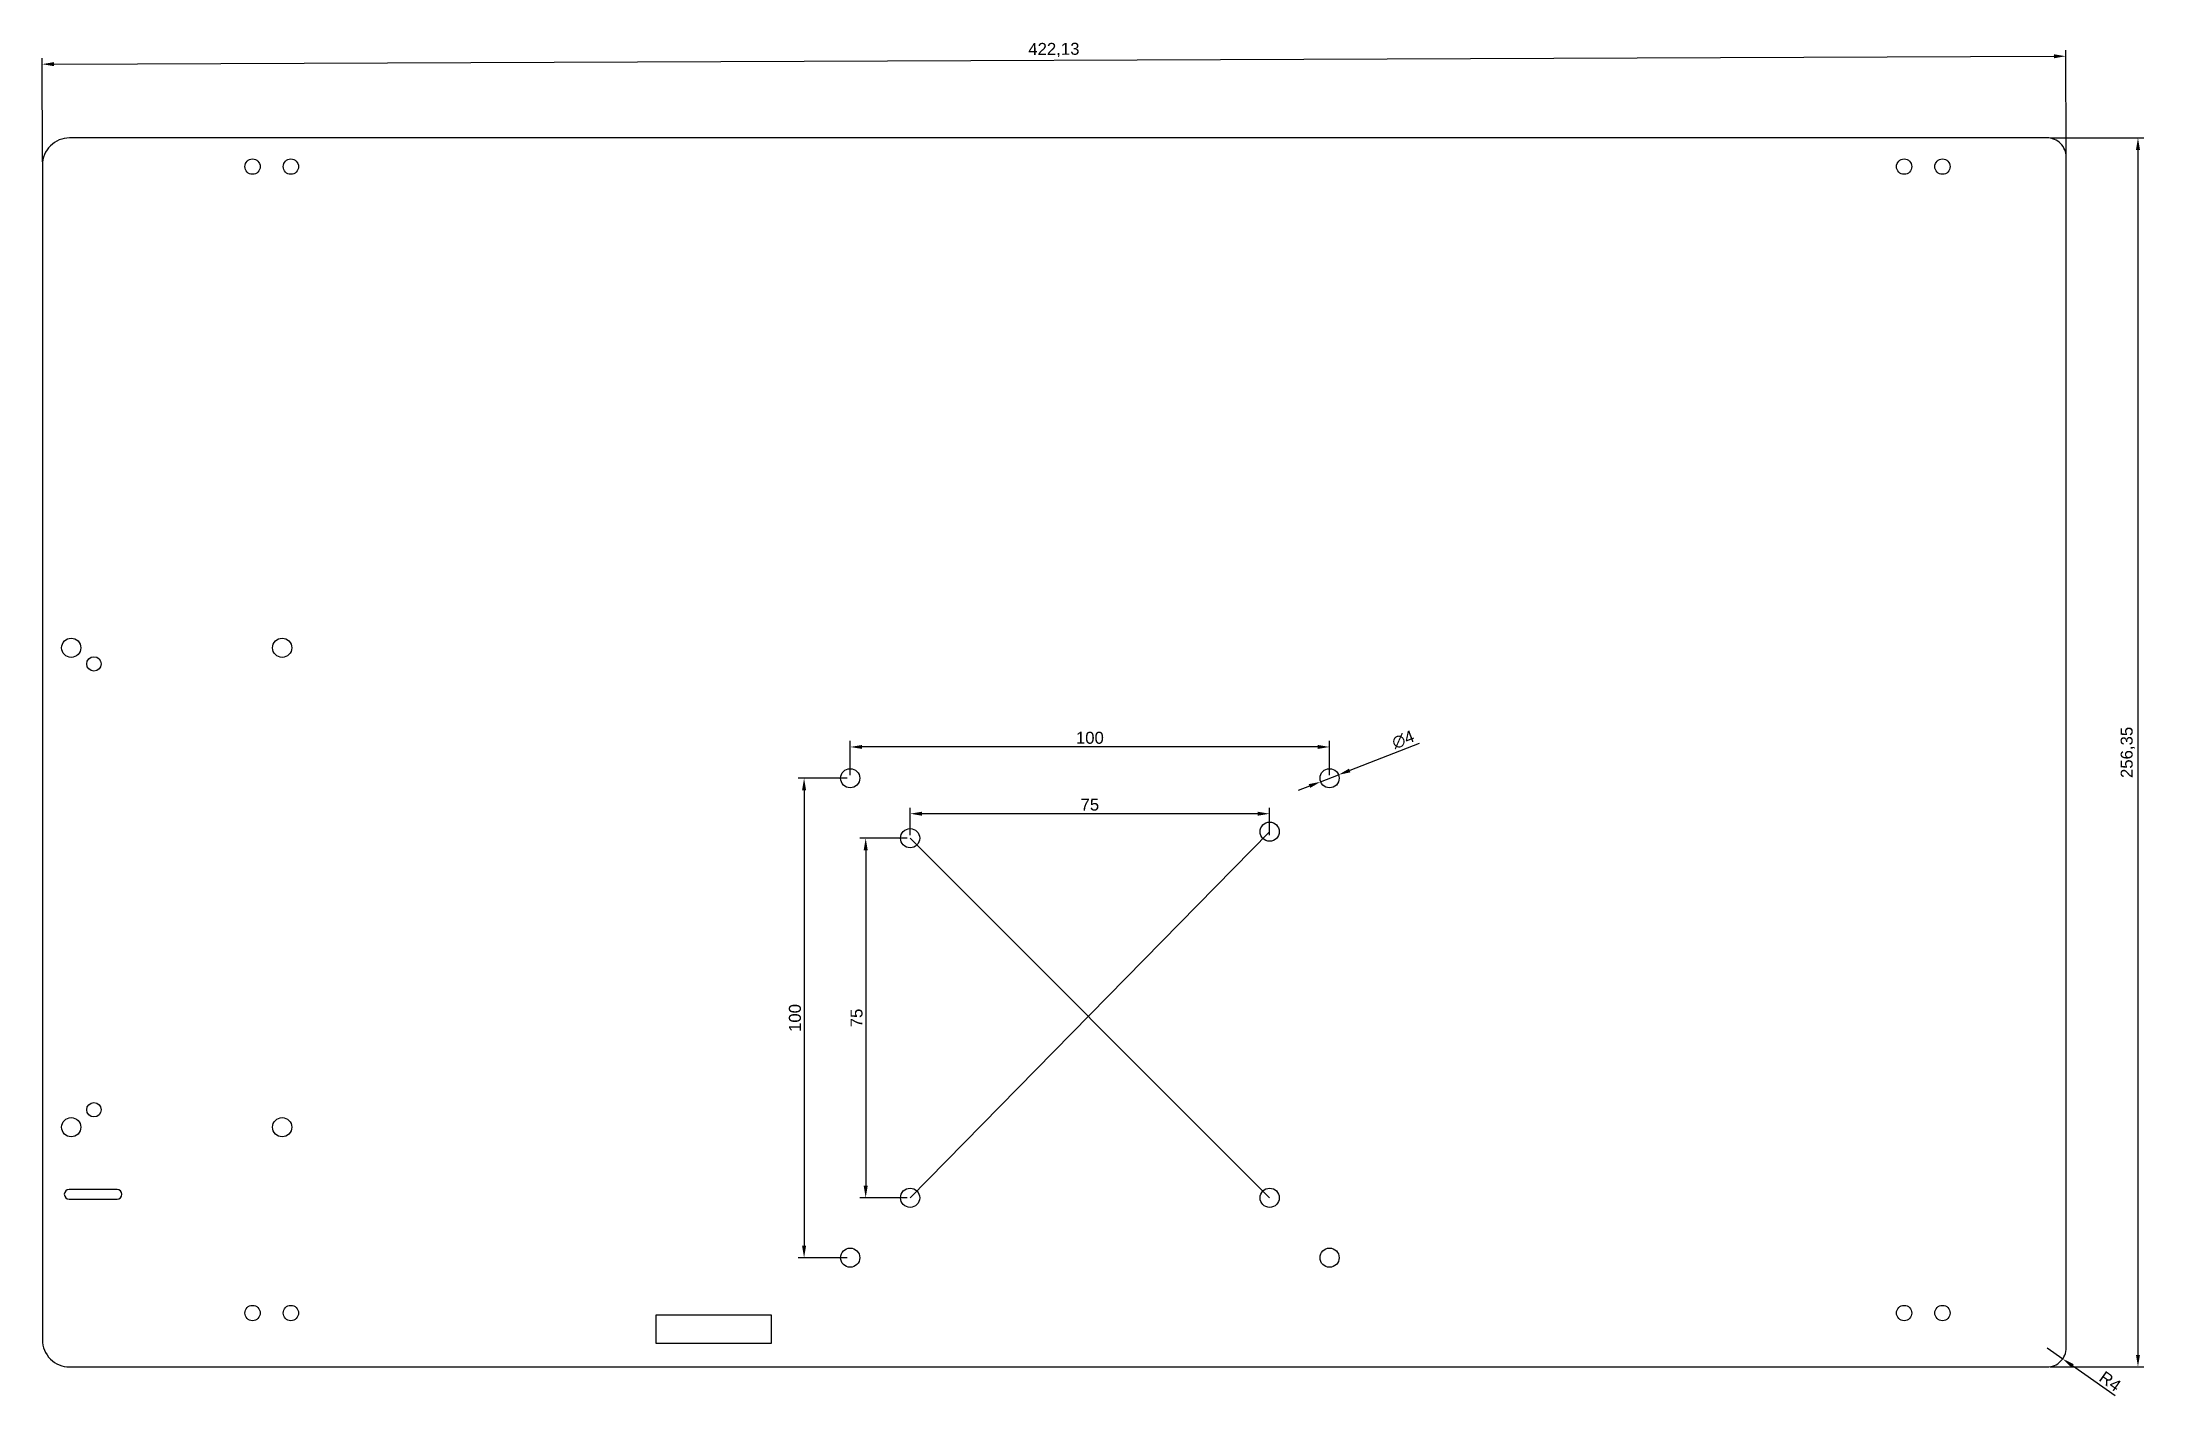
# Model space of a CAD drawing. Header units: millimetres. Extents: x -1635 to 5442, y -1125 to 1353.
# Drawn here: x 5003.2 to 5441.7, y 969.6 to 1252 of the extents above; entities that cross this region are included whole.
import ezdxf

# ---------------------------------------------------------------- set-up
doc = ezdxf.new("R2010")
doc.units = ezdxf.units.MM
doc.styles.get("Standard").update_dxf_attribs({"font": 'arial.ttf'})
doc.dimstyles.new('ISO-25', dxfattribs={"dimtxt": 2.5, "dimasz": 2.5, "dimexe": 1.25, "dimexo": 0.625, "dimtad": 1, "dimtxsty": 'Standard', "dimcen": 2.5, "dimadec": 0, "dimazin": 0, "dimtfac": 1, "dimtmove": 0, "dimatfit": 3, "dimfxl": 1, "dimarcsym": 0})

msp = doc.modelspace()

# ---------------------------------------------------------------- blocks, each defined once
blk = doc.blocks.new('*D28')
at = {"color": 0, "lineweight": -2, "transparency": 16777216}
for p, q in [((5184.31, 1086.59), (5184.31, 1092.32)), ((5259.31, 1086.59), (5259.31, 1092.32)), ((5256.81, 1091.07), (5186.81, 1091.07))]:
    blk.add_line(p, q, dxfattribs=at)
at = {"color": 0, "transparency": 16777216}
for points in [[(5186.81, 1091.48), (5186.81, 1090.65), (5184.31, 1091.07)], [(5256.81, 1091.48), (5256.81, 1090.65), (5259.31, 1091.07)]]:
    blk.add_solid(points, dxfattribs=at)
at = {"layer": 'Defpoints', "color": 0, "transparency": 16777216}
for p in [(5184.31, 1091.07), (5184.31, 1085.96), (5259.31, 1085.96)]:
    blk.add_point(p, dxfattribs=at)
at = {"color": 0, "transparency": 16777216, "insert": (5221.81, 1092.96), "char_height": 2.5, "attachment_point": 5}
blk.add_mtext('75', dxfattribs=at)
blk = doc.blocks.new('*D31')
at = {"color": 0, "lineweight": -2, "transparency": 16777216}
for p, q in [((5171.19, 1098.46), (5160.95, 1098.46)), ((5162.2, 1095.96), (5162.2, 1000.96)), ((5171.19, 998.46), (5160.95, 998.46))]:
    blk.add_line(p, q, dxfattribs=at)
at = {"color": 0, "transparency": 16777216}
for points in [[(5161.78, 1095.96), (5162.62, 1095.96), (5162.2, 1098.46)], [(5161.78, 1000.96), (5162.62, 1000.96), (5162.2, 998.46)]]:
    blk.add_solid(points, dxfattribs=at)
at = {"layer": 'Defpoints', "color": 0, "transparency": 16777216}
for p in [(5171.81, 1098.46), (5162.2, 998.46), (5171.81, 998.46)]:
    blk.add_point(p, dxfattribs=at)
at = {"color": 0, "transparency": 16777216, "insert": (5160.3, 1048.46), "char_height": 2.5, "attachment_point": 5, "rotation": 90}
blk.add_mtext('100', dxfattribs=at)
blk = doc.blocks.new('*D32')
at = {"color": 0, "lineweight": -2, "transparency": 16777216}
for p, q in [((5183.69, 1085.96), (5173.8, 1085.96)), ((5175.05, 1083.46), (5175.05, 1013.46)), ((5183.69, 1010.96), (5173.8, 1010.96))]:
    blk.add_line(p, q, dxfattribs=at)
at = {"color": 0, "transparency": 16777216}
for points in [[(5174.63, 1083.46), (5175.47, 1083.46), (5175.05, 1085.96)], [(5174.63, 1013.46), (5175.47, 1013.46), (5175.05, 1010.96)]]:
    blk.add_solid(points, dxfattribs=at)
at = {"layer": 'Defpoints', "color": 0, "transparency": 16777216}
for p in [(5184.31, 1085.96), (5175.05, 1010.96), (5184.31, 1010.96)]:
    blk.add_point(p, dxfattribs=at)
at = {"color": 0, "transparency": 16777216, "insert": (5173.15, 1048.46), "char_height": 2.5, "attachment_point": 5, "rotation": 90}
blk.add_mtext('75', dxfattribs=at)
blk = doc.blocks.new('*D33')
at = {"color": 0, "lineweight": -2, "transparency": 16777216}
for p, q in [((5290.48, 1105.68), (5276.01, 1100.09)), ((5267.62, 1096.84), (5265.29, 1095.94)), ((5269.95, 1097.74), (5273.68, 1099.18))]:
    blk.add_line(p, q, dxfattribs=at)
at = {"color": 0, "transparency": 16777216}
for points in [[(5275.86, 1100.47), (5276.16, 1099.7), (5273.68, 1099.18)], [(5267.47, 1097.23), (5267.77, 1096.45), (5269.95, 1097.74)]]:
    blk.add_solid(points, dxfattribs=at)
at = {"layer": 'Defpoints', "color": 0, "transparency": 16777216}
for p in [(5269.95, 1097.74), (5273.68, 1099.18)]:
    blk.add_point(p, dxfattribs=at)
at = {"color": 0, "transparency": 16777216, "insert": (5287.15, 1106.51), "char_height": 2.5, "attachment_point": 5, "rotation": 21.1579}
blk.add_mtext('∅4', dxfattribs=at)
blk = doc.blocks.new('*D34')
at = {"color": 0, "lineweight": -2, "transparency": 16777216}
for p, q in [((5171.81, 1099.09), (5171.81, 1106.24)), ((5269.31, 1104.99), (5174.31, 1104.99)), ((5271.81, 1099.09), (5271.81, 1106.24))]:
    blk.add_line(p, q, dxfattribs=at)
at = {"color": 0, "transparency": 16777216}
for points in [[(5174.31, 1105.41), (5174.31, 1104.58), (5171.81, 1104.99)], [(5269.31, 1105.41), (5269.31, 1104.58), (5271.81, 1104.99)]]:
    blk.add_solid(points, dxfattribs=at)
at = {"layer": 'Defpoints', "color": 0, "transparency": 16777216}
for p in [(5171.81, 1104.99), (5171.81, 1098.46), (5271.81, 1098.46)]:
    blk.add_point(p, dxfattribs=at)
at = {"color": 0, "transparency": 16777216, "insert": (5221.81, 1106.89), "char_height": 2.5, "attachment_point": 5}
blk.add_mtext('100', dxfattribs=at)
blk = doc.blocks.new('*D29')
at = {"color": 0, "lineweight": -2, "transparency": 16777216}
for p, q in [((5290.48, 1105.68), (5276.01, 1100.09)), ((5267.62, 1096.84), (5265.29, 1095.94)), ((5269.95, 1097.74), (5273.68, 1099.18))]:
    blk.add_line(p, q, dxfattribs=at)
at = {"color": 0, "transparency": 16777216}
for points in [[(5275.86, 1100.47), (5276.16, 1099.7), (5273.68, 1099.18)], [(5267.47, 1097.23), (5267.77, 1096.45), (5269.95, 1097.74)]]:
    blk.add_solid(points, dxfattribs=at)
at = {"layer": 'Defpoints', "color": 0, "transparency": 16777216}
for p in [(5269.95, 1097.74), (5273.68, 1099.18)]:
    blk.add_point(p, dxfattribs=at)
at = {"color": 0, "transparency": 16777216, "insert": (5287.15, 1106.51), "char_height": 2.5, "attachment_point": 5, "rotation": 21.1579}
blk.add_mtext('∅4', dxfattribs=at)
blk = doc.blocks.new('*D30')
at = {"color": 0, "lineweight": -2, "transparency": 16777216}
for p, q in [((5421.47, 979.68), (5424.73, 977.37)), ((5435.7, 969.63), (5426.78, 975.93))]:
    blk.add_line(p, q, dxfattribs=at)
at = {"color": 0, "transparency": 16777216}
blk.add_solid([(5427.02, 976.27), (5426.54, 975.59), (5424.73, 977.37)], dxfattribs=at)
at = {"layer": 'Defpoints', "color": 0, "transparency": 16777216}
for p in [(5421.47, 979.68), (5424.73, 977.37)]:
    blk.add_point(p, dxfattribs=at)
at = {"color": 0, "transparency": 16777216, "insert": (5434.63, 972.68), "char_height": 2.5, "attachment_point": 5, "rotation": 324.7656}
blk.add_mtext('R4', dxfattribs=at)
blk = doc.blocks.new('*D35')
at = {"color": 0, "lineweight": -2, "transparency": 16777216}
for p, q in [((5425.46, 1228.65), (5425.38, 1250.31)), ((5003.33, 1227), (5003.25, 1248.65)), ((5005.75, 1247.41), (5422.88, 1249.05))]:
    blk.add_line(p, q, dxfattribs=at)
at = {"color": 0, "transparency": 16777216}
for points in [[(5005.75, 1247.83), (5005.76, 1246.99), (5003.25, 1247.4)], [(5422.88, 1249.47), (5422.89, 1248.63), (5425.38, 1249.06)]]:
    blk.add_solid(points, dxfattribs=at)
at = {"layer": 'Defpoints', "color": 0, "transparency": 16777216}
for p in [(5425.38, 1249.06), (5425.47, 1228.03), (5003.34, 1226.37)]:
    blk.add_point(p, dxfattribs=at)
at = {"color": 0, "transparency": 16777216, "insert": (5214.31, 1250.36), "char_height": 2.5, "attachment_point": 5, "rotation": 0.2249}
blk.add_mtext('422,13', dxfattribs=at)
blk = doc.blocks.new('*D36')
at = {"color": 0, "lineweight": -2, "transparency": 16777216}
for p, q in [((5422.09, 1232.03), (5441.68, 1232.03)), ((5440.43, 1229.53), (5440.43, 978.18)), ((5422.09, 975.68), (5441.68, 975.68))]:
    blk.add_line(p, q, dxfattribs=at)
at = {"color": 0, "transparency": 16777216}
for points in [[(5440.01, 1229.53), (5440.84, 1229.53), (5440.43, 1232.03)], [(5440.01, 978.18), (5440.84, 978.18), (5440.43, 975.68)]]:
    blk.add_solid(points, dxfattribs=at)
at = {"layer": 'Defpoints', "color": 0, "transparency": 16777216}
for p in [(5421.47, 1232.03), (5421.47, 975.68), (5440.43, 975.68)]:
    blk.add_point(p, dxfattribs=at)
at = {"color": 0, "transparency": 16777216, "insert": (5438.3, 1103.85), "char_height": 2.5, "attachment_point": 5, "rotation": 90}
blk.add_mtext('256,35', dxfattribs=at)

# ---------------------------------------------------------------- dimensions: what is measured, and where the dimension line sits
dim = msp.add_aligned_dim(p1=(5003.337, 1226.371), p2=(5425.467, 1228.028), distance=21.031, dimstyle='ISO-25')
dim.commit()
dim.dimension.update_dxf_attribs({"geometry": '*D35', "text_midpoint": (5214.311, 1250.358)})
for base, p1, p2, picture, middle in [((5440.427, 975.678), (5421.467, 1232.028), (5421.467, 975.678), '*D36', (5438.3, 1103.853)), ((5162.201, 998.462), (5171.813, 1098.462), (5171.813, 998.462), '*D31', (5160.299, 1048.462)), ((5175.051, 1010.962), (5184.313, 1085.962), (5184.313, 1010.962), '*D32', (5173.155, 1048.462))]:
    dim = msp.add_linear_dim(base=base, p1=p1, p2=p2, angle=90, dimstyle='ISO-25')
    dim.commit()
    dim.dimension.update_dxf_attribs({"geometry": picture, "text_midpoint": middle})
for base, p1, p2, picture, middle in [((5171.813, 1104.992), (5271.813, 1098.462), (5171.813, 1098.462), '*D34', (5221.813, 1106.894)), ((5184.313, 1091.066), (5259.313, 1085.962), (5184.313, 1085.962), '*D28', (5221.813, 1092.963))]:
    dim = msp.add_linear_dim(base=base, p1=p1, p2=p2, dimstyle='ISO-25')
    dim.commit()
    dim.dimension.update_dxf_attribs({"geometry": picture, "text_midpoint": middle})
for picture in ['*D33', '*D29']:
    dim = msp.add_diameter_dim_2p(p1=(5269.948, 1097.74), p2=(5273.679, 1099.184), dimstyle='ISO-25')
    dim.commit()
    dim.dimension.update_dxf_attribs({"geometry": picture, "text_midpoint": (5287.865, 1104.674), "dimtype": 163})
dim = msp.add_radius_dim(center=(5421.467, 979.678), mpoint=(5424.735, 977.37), dimstyle='ISO-25')
dim.commit()
dim.dimension.update_dxf_attribs({"geometry": '*D30', "text_midpoint": (5433.545, 971.147), "dimtype": 164})

# ---------------------------------------------------------------- linework, layer by layer
for p, q in [((5259.313, 1087.316), (5184.313, 1010.962)), ((5184.313, 1085.962), (5259.313, 1010.962))]:
    msp.add_line(p, q)
for points in [[(5421.467, 975.678, 0.4142136), (5425.467, 979.678), (5425.467, 1228.028, 0.4142136), (5421.467, 1232.028), (5391.652, 1232.028), (5047.152, 1232.028), (5008.994, 1232.028, 0.4142136), (5003.337, 1226.371), (5003.337, 981.335, 0.4142136), (5008.994, 975.678)], [(5018.895, 1010.688, 1), (5018.895, 1012.688), (5008.895, 1012.688, 1), (5008.895, 1010.688)]]:
    msp.add_lwpolyline(points, format="xyb", close=True)
msp.add_lwpolyline([(5155.352, 986.578), (5155.352, 980.578), (5131.352, 980.578), (5131.352, 986.578)], close=True)
for centre, radius in [((5047.152, 1226.028), 1.6), ((5055.152, 1226.028), 1.6), ((5391.652, 1226.028), 1.6), ((5399.652, 1226.028), 1.6), ((5009.337, 1125.677), 2), ((5053.337, 1125.677), 2), ((5014.078, 1122.318), 1.5), ((5171.813, 1098.462), 2), ((5271.813, 1098.462), 2), ((5184.313, 1085.962), 2), ((5259.313, 1087.316), 2), ((5014.078, 1029.318), 1.5), ((5009.337, 1025.677), 2), ((5053.337, 1025.677), 2), ((5184.313, 1010.962), 2), ((5259.313, 1010.962), 2), ((5171.813, 998.462), 2), ((5271.813, 998.462), 2), ((5047.152, 986.928), 1.6), ((5055.152, 986.928), 1.6), ((5391.652, 986.928), 1.6), ((5399.652, 986.928), 1.6)]:
    msp.add_circle(centre, radius)

msp.set_redraw_order([(e.dxf.handle, doc.entitydb.next_handle()) for e in msp.query("TEXT MTEXT ATTDEF DIMENSION ARC_DIMENSION")])  # texts and dimensions are drawn at this point

doc.saveas('drawing.dxf')
